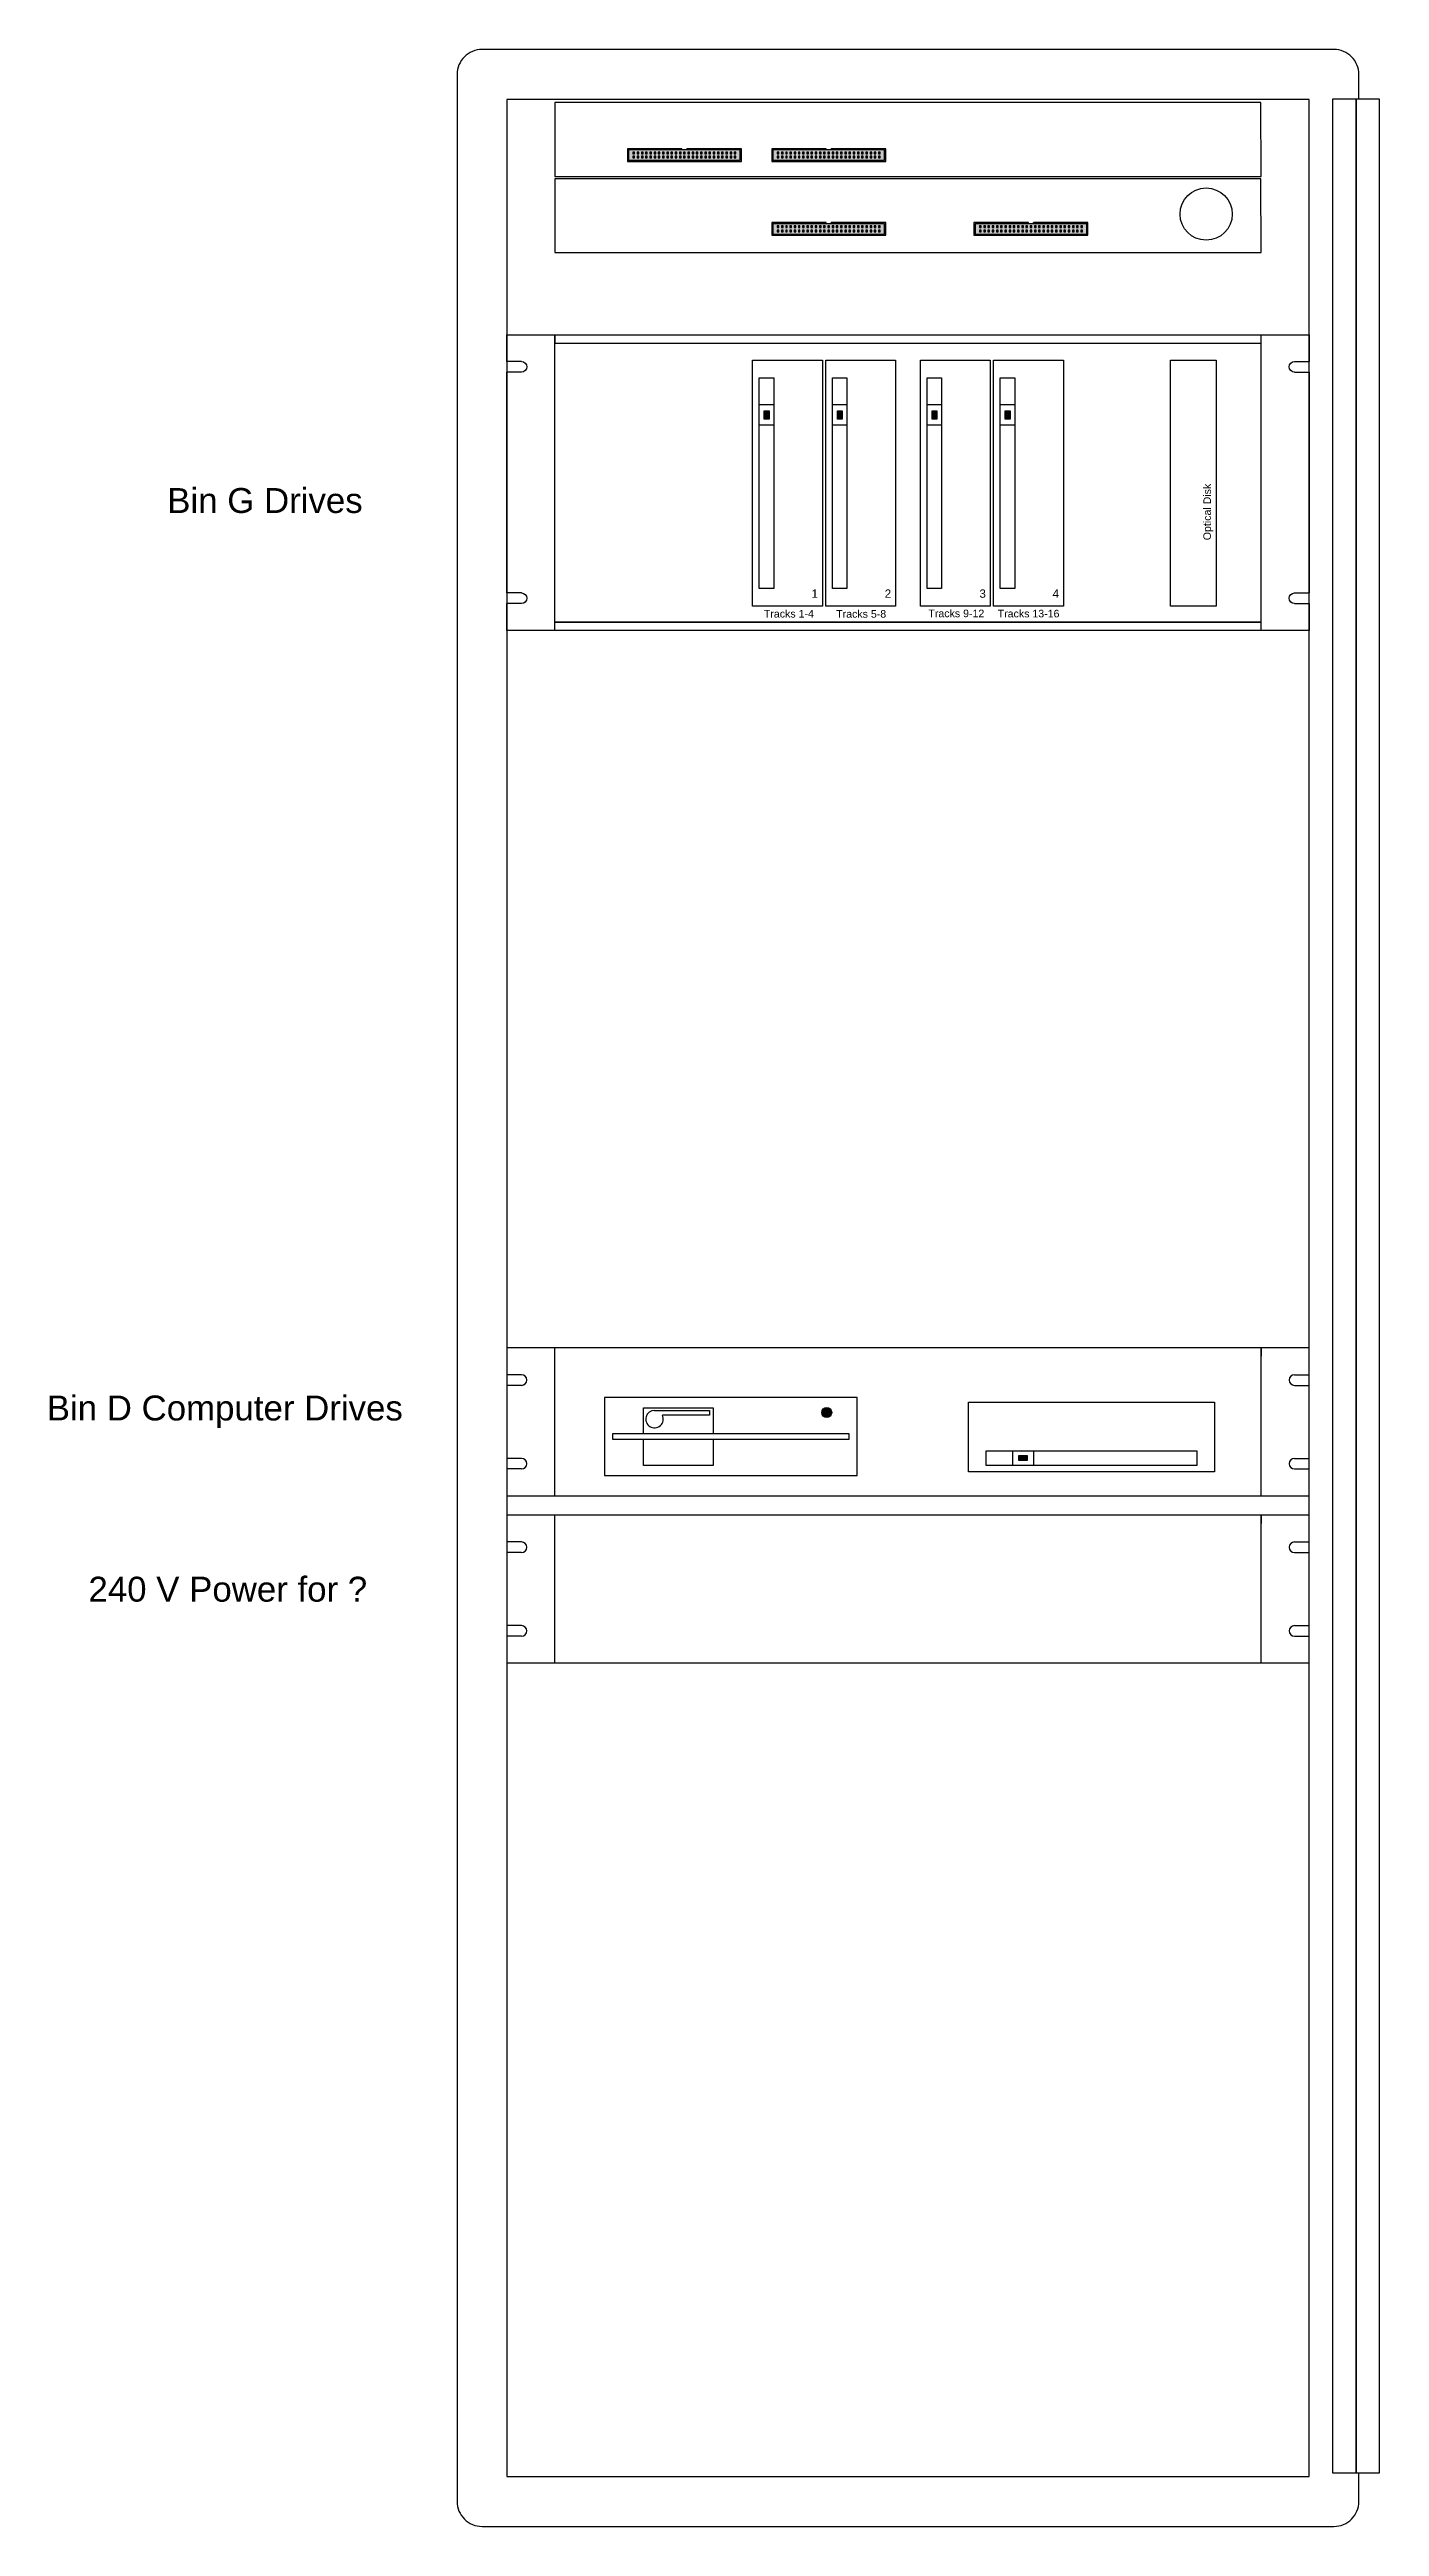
# Model space of a CAD drawing. Header units: millimetres. Extents: x -4275 to 1791, y -353 to 2461.
# Drawn here: x -2255 to -1455, y -61 to 1429 of the extents above; entities that cross this region are included whole.
import ezdxf

# ---------------------------------------------------------------- set-up
doc = ezdxf.new("R2010")
doc.units = ezdxf.units.MM
doc.header["$LTSCALE"] = 0.4
doc.styles.get("Standard").update_dxf_attribs({"font": 'ARIALUNI.ttf'})

msp = doc.modelspace()

# ---------------------------------------------------------------- texts
for s, height, p in [('Bin G Drives', 15, (-2184.5, 1150.4)), ('1', 5, (-1796.8, 1099.4)), ('2', 5, (-1752.8, 1099.4)), ('3', 5, (-1695.8, 1099.4)), ('4', 5, (-1651.8, 1099.4)), ('Tracks 1-4', 4.56, (-1825.5, 1087.5)), ('Tracks 5-8', 4.56, (-1782, 1087.4)), ('Tracks 9-12', 4.558, (-1726.5, 1087.7)), ('Tracks 13-16', 4.558, (-1684.8, 1087.6)), ('Bin D Computer Drives', 15, (-2257, 604.5)), ('240 V Power for ?', 15, (-2231.9, 495.5))]:
    msp.add_text(s, height=height).set_placement(p)
msp.add_text('Optical Disk', height=4.558, rotation=90).set_placement((-1556.5, 1134))

# ---------------------------------------------------------------- blocks, each defined once
blk = doc.blocks.new('Rack-4HE Drives')
for p, q in [((482.6, 177.8), (0, 177.8)), ((0, 177.8), (0, 161.7)), ((28.8, 0), (28.8, 177.8)), ((453.8, 172.8), (28.8, 172.8)), ((453.8, 0), (453.8, 177.8)), ((453.8, 177.8), (453.8, 172.8)), ((482.6, 161.7), (482.6, 177.8)), ((8.74, 161.7), (0, 161.7)), ((0, 155.3), (0, 22.5)), ((8.74, 155.3), (0, 155.3)), ((473.86, 161.7), (482.6, 161.7)), ((473.86, 155.3), (482.6, 155.3)), ((482.6, 22.5), (482.6, 155.3)), ((8.74, 22.5), (0, 22.5)), ((0, 16.1), (0, 0)), ((8.74, 16.1), (0, 16.1)), ((473.86, 22.5), (482.6, 22.5)), ((473.86, 16.1), (482.6, 16.1)), ((482.6, 0), (482.6, 16.1)), ((0, 0), (482.6, 0)), ((28.8, 0), (28.8, 5)), ((28.8, 5), (453.8, 5)), ((453.8, 5), (28.8, 5))]:
    blk.add_line(p, q)
for centre, start, end in [((8.74, 158.5), 270, 90), ((473.86, 158.5), 90, 270), ((8.74, 19.3), 270, 90), ((473.86, 19.3), 90, 270)]:
    blk.add_arc(centre, 3.2, start, end)
blk = doc.blocks.new('Festplatte')
h = blk.add_hatch(color=3)
h.dxf.hatch_style = 1
h.paths.add_polyline_path([(7, 112.6), (9.9, 112.6), (9.9, 117.6), (7, 117.6)])
for points in [[(0, 148), (42, 148), (42, 0), (0, 0)], [(4, 137.4), (12.7, 137.4), (12.7, 10.6), (4, 10.6)], [(4, 121.3), (12.7, 121.3), (12.7, 108.9), (4, 108.9)], [(7, 117.6), (9.9, 117.6), (9.9, 112.6), (7, 112.6)]]:
    blk.add_lwpolyline(points, close=True)
blk = doc.blocks.new('LED-rot')
h = blk.add_hatch(color=256)
h.dxf.hatch_style = 1
h.paths.add_polyline_path([(-3, 0, 1), (3, 0, 1)])
h.paths.add_polyline_path([(2, 0, -1), (-2, 0, -1)], flags=16)
h = blk.add_hatch(color=1)
h.dxf.hatch_style = 1
h.paths.add_polyline_path([(-2, 0, 1), (2, 0, 1)])
for radius in [3, 2]:
    blk.add_circle((0, 0), radius)
blk = doc.blocks.new('Connector-50')
at = {"true_color": 0x7abdff}
h = blk.add_hatch(color=151, dxfattribs=at)
h.dxf.hatch_style = 1
h.paths.add_polyline_path([(6.92, 67.88), (6.92, 35.79), (7.62, 35.79), (7.62, 68.58), (0, 68.58), (0, 0), (7.62, 0), (7.62, 32.79), (6.92, 32.79), (6.92, 0.7), (0.7, 0.7), (0.7, 67.88)])
at = {"true_color": 0x389cff}
h = blk.add_hatch(color=150, dxfattribs=at)
h.dxf.hatch_style = 1
h.paths.add_polyline_path([(0.7, 67.88), (0.7, 0.7), (6.92, 0.7), (6.92, 67.88)])
h.paths.add_polyline_path([(5.58, 65.27), (5.58, 64.27), (4.58, 64.27), (4.58, 65.27)], flags=16)
h.paths.add_polyline_path([(3.04, 65.27), (3.04, 64.27), (2.04, 64.27), (2.04, 65.27)], flags=16)
h.paths.add_polyline_path([(5.58, 62.73), (5.58, 61.73), (4.58, 61.73), (4.58, 62.73)], flags=16)
h.paths.add_polyline_path([(3.04, 62.73), (3.04, 61.73), (2.04, 61.73), (2.04, 62.73)], flags=16)
h.paths.add_polyline_path([(5.58, 60.19), (5.58, 59.19), (4.58, 59.19), (4.58, 60.19)], flags=16)
h.paths.add_polyline_path([(3.04, 60.19), (3.04, 59.19), (2.04, 59.19), (2.04, 60.19)], flags=16)
h.paths.add_polyline_path([(5.58, 57.65), (5.58, 56.65), (4.58, 56.65), (4.58, 57.65)], flags=16)
h.paths.add_polyline_path([(3.04, 57.65), (3.04, 56.65), (2.04, 56.65), (2.04, 57.65)], flags=16)
h.paths.add_polyline_path([(5.58, 55.11), (5.58, 54.11), (4.58, 54.11), (4.58, 55.11)], flags=16)
h.paths.add_polyline_path([(3.04, 55.11), (3.04, 54.11), (2.04, 54.11), (2.04, 55.11)], flags=16)
h.paths.add_polyline_path([(5.58, 52.57), (5.58, 51.57), (4.58, 51.57), (4.58, 52.57)], flags=16)
h.paths.add_polyline_path([(3.04, 52.57), (3.04, 51.57), (2.04, 51.57), (2.04, 52.57)], flags=16)
h.paths.add_polyline_path([(5.58, 50.03), (5.58, 49.03), (4.58, 49.03), (4.58, 50.03)], flags=16)
h.paths.add_polyline_path([(3.04, 50.03), (3.04, 49.03), (2.04, 49.03), (2.04, 50.03)], flags=16)
h.paths.add_polyline_path([(5.58, 47.49), (5.58, 46.49), (4.58, 46.49), (4.58, 47.49)], flags=16)
h.paths.add_polyline_path([(3.04, 47.49), (3.04, 46.49), (2.04, 46.49), (2.04, 47.49)], flags=16)
h.paths.add_polyline_path([(5.58, 44.95), (5.58, 43.95), (4.58, 43.95), (4.58, 44.95)], flags=16)
h.paths.add_polyline_path([(3.04, 44.95), (3.04, 43.95), (2.04, 43.95), (2.04, 44.95)], flags=16)
h.paths.add_polyline_path([(5.58, 42.41), (5.58, 41.41), (4.58, 41.41), (4.58, 42.41)], flags=16)
h.paths.add_polyline_path([(3.04, 42.41), (3.04, 41.41), (2.04, 41.41), (2.04, 42.41)], flags=16)
h.paths.add_polyline_path([(5.58, 39.87), (5.58, 38.87), (4.58, 38.87), (4.58, 39.87)], flags=16)
h.paths.add_polyline_path([(3.04, 39.87), (3.04, 38.87), (2.04, 38.87), (2.04, 39.87)], flags=16)
h.paths.add_polyline_path([(5.58, 37.33), (5.58, 36.33), (4.58, 36.33), (4.58, 37.33)], flags=16)
h.paths.add_polyline_path([(3.04, 37.33), (3.04, 36.33), (2.04, 36.33), (2.04, 37.33)], flags=16)
h.paths.add_polyline_path([(5.58, 34.79), (5.58, 33.79), (4.58, 33.79), (4.58, 34.79)], flags=16)
h.paths.add_polyline_path([(3.04, 34.79), (3.04, 33.79), (2.04, 33.79), (2.04, 34.79)], flags=16)
h.paths.add_polyline_path([(5.58, 32.25), (5.58, 31.25), (4.58, 31.25), (4.58, 32.25)], flags=16)
h.paths.add_polyline_path([(3.04, 32.25), (3.04, 31.25), (2.04, 31.25), (2.04, 32.25)], flags=16)
h.paths.add_polyline_path([(5.58, 29.71), (5.58, 28.71), (4.58, 28.71), (4.58, 29.71)], flags=16)
h.paths.add_polyline_path([(3.04, 29.71), (3.04, 28.71), (2.04, 28.71), (2.04, 29.71)], flags=16)
h.paths.add_polyline_path([(5.58, 27.17), (5.58, 26.17), (4.58, 26.17), (4.58, 27.17)], flags=16)
h.paths.add_polyline_path([(3.04, 27.17), (3.04, 26.17), (2.04, 26.17), (2.04, 27.17)], flags=16)
h.paths.add_polyline_path([(5.58, 24.63), (5.58, 23.63), (4.58, 23.63), (4.58, 24.63)], flags=16)
h.paths.add_polyline_path([(3.04, 24.63), (3.04, 23.63), (2.04, 23.63), (2.04, 24.63)], flags=16)
h.paths.add_polyline_path([(5.58, 22.09), (5.58, 21.09), (4.58, 21.09), (4.58, 22.09)], flags=16)
h.paths.add_polyline_path([(3.04, 22.09), (3.04, 21.09), (2.04, 21.09), (2.04, 22.09)], flags=16)
h.paths.add_polyline_path([(5.58, 19.55), (5.58, 18.55), (4.58, 18.55), (4.58, 19.55)], flags=16)
h.paths.add_polyline_path([(3.04, 19.55), (3.04, 18.55), (2.04, 18.55), (2.04, 19.55)], flags=16)
h.paths.add_polyline_path([(5.58, 17.01), (5.58, 16.01), (4.58, 16.01), (4.58, 17.01)], flags=16)
h.paths.add_polyline_path([(3.04, 17.01), (3.04, 16.01), (2.04, 16.01), (2.04, 17.01)], flags=16)
h.paths.add_polyline_path([(5.58, 14.47), (5.58, 13.47), (4.58, 13.47), (4.58, 14.47)], flags=16)
h.paths.add_polyline_path([(3.04, 14.47), (3.04, 13.47), (2.04, 13.47), (2.04, 14.47)], flags=16)
h.paths.add_polyline_path([(5.58, 11.93), (5.58, 10.93), (4.58, 10.93), (4.58, 11.93)], flags=16)
h.paths.add_polyline_path([(3.04, 11.93), (3.04, 10.93), (2.04, 10.93), (2.04, 11.93)], flags=16)
h.paths.add_polyline_path([(5.58, 9.39), (5.58, 8.39), (4.58, 8.39), (4.58, 9.39)], flags=16)
h.paths.add_polyline_path([(3.04, 9.39), (3.04, 8.39), (2.04, 8.39), (2.04, 9.39)], flags=16)
h.paths.add_polyline_path([(5.58, 6.85), (5.58, 5.85), (4.58, 5.85), (4.58, 6.85)], flags=16)
h.paths.add_polyline_path([(3.04, 6.85), (3.04, 5.85), (2.04, 5.85), (2.04, 6.85)], flags=16)
h.paths.add_polyline_path([(5.58, 4.31), (5.58, 3.31), (4.58, 3.31), (4.58, 4.31)], flags=16)
h.paths.add_polyline_path([(3.04, 4.31), (3.04, 3.31), (2.04, 3.31), (2.04, 4.31)], flags=16)
for p, q in [((6.92, 35.79), (7.62, 35.79)), ((6.92, 32.79), (7.62, 32.79))]:
    blk.add_line(p, q)
blk.add_lwpolyline([(7.62, 35.79), (7.62, 68.58), (0, 68.58), (0, 0), (7.62, 0), (7.62, 32.79)])
for points in [[(6.92, 67.88), (0.7, 67.88), (0.7, 0.7), (6.92, 0.7)], [(2.04, 64.27), (3.04, 64.27), (3.04, 65.27), (2.04, 65.27)], [(2.04, 61.73), (3.04, 61.73), (3.04, 62.73), (2.04, 62.73)], [(2.04, 59.19), (3.04, 59.19), (3.04, 60.19), (2.04, 60.19)], [(4.58, 64.27), (5.58, 64.27), (5.58, 65.27), (4.58, 65.27)], [(4.58, 61.73), (5.58, 61.73), (5.58, 62.73), (4.58, 62.73)], [(4.58, 59.19), (5.58, 59.19), (5.58, 60.19), (4.58, 60.19)], [(2.04, 56.65), (3.04, 56.65), (3.04, 57.65), (2.04, 57.65)], [(2.04, 54.11), (3.04, 54.11), (3.04, 55.11), (2.04, 55.11)], [(2.04, 51.57), (3.04, 51.57), (3.04, 52.57), (2.04, 52.57)], [(2.04, 49.03), (3.04, 49.03), (3.04, 50.03), (2.04, 50.03)], [(2.04, 46.49), (3.04, 46.49), (3.04, 47.49), (2.04, 47.49)], [(2.04, 43.95), (3.04, 43.95), (3.04, 44.95), (2.04, 44.95)], [(4.58, 56.65), (5.58, 56.65), (5.58, 57.65), (4.58, 57.65)], [(4.58, 54.11), (5.58, 54.11), (5.58, 55.11), (4.58, 55.11)], [(4.58, 51.57), (5.58, 51.57), (5.58, 52.57), (4.58, 52.57)], [(4.58, 49.03), (5.58, 49.03), (5.58, 50.03), (4.58, 50.03)], [(4.58, 46.49), (5.58, 46.49), (5.58, 47.49), (4.58, 47.49)], [(4.58, 43.95), (5.58, 43.95), (5.58, 44.95), (4.58, 44.95)], [(2.04, 41.41), (3.04, 41.41), (3.04, 42.41), (2.04, 42.41)], [(2.04, 38.87), (3.04, 38.87), (3.04, 39.87), (2.04, 39.87)], [(2.04, 36.33), (3.04, 36.33), (3.04, 37.33), (2.04, 37.33)], [(2.04, 33.79), (3.04, 33.79), (3.04, 34.79), (2.04, 34.79)], [(2.04, 31.25), (3.04, 31.25), (3.04, 32.25), (2.04, 32.25)], [(4.58, 41.41), (5.58, 41.41), (5.58, 42.41), (4.58, 42.41)], [(4.58, 38.87), (5.58, 38.87), (5.58, 39.87), (4.58, 39.87)], [(4.58, 36.33), (5.58, 36.33), (5.58, 37.33), (4.58, 37.33)], [(4.58, 33.79), (5.58, 33.79), (5.58, 34.79), (4.58, 34.79)], [(4.58, 31.25), (5.58, 31.25), (5.58, 32.25), (4.58, 32.25)], [(2.04, 28.71), (3.04, 28.71), (3.04, 29.71), (2.04, 29.71)], [(2.04, 26.17), (3.04, 26.17), (3.04, 27.17), (2.04, 27.17)], [(2.04, 23.63), (3.04, 23.63), (3.04, 24.63), (2.04, 24.63)], [(2.04, 21.09), (3.04, 21.09), (3.04, 22.09), (2.04, 22.09)], [(2.04, 18.55), (3.04, 18.55), (3.04, 19.55), (2.04, 19.55)], [(2.04, 16.01), (3.04, 16.01), (3.04, 17.01), (2.04, 17.01)], [(4.58, 28.71), (5.58, 28.71), (5.58, 29.71), (4.58, 29.71)], [(4.58, 26.17), (5.58, 26.17), (5.58, 27.17), (4.58, 27.17)], [(4.58, 23.63), (5.58, 23.63), (5.58, 24.63), (4.58, 24.63)], [(4.58, 21.09), (5.58, 21.09), (5.58, 22.09), (4.58, 22.09)], [(4.58, 18.55), (5.58, 18.55), (5.58, 19.55), (4.58, 19.55)], [(4.58, 16.01), (5.58, 16.01), (5.58, 17.01), (4.58, 17.01)], [(2.04, 13.47), (3.04, 13.47), (3.04, 14.47), (2.04, 14.47)], [(2.04, 10.93), (3.04, 10.93), (3.04, 11.93), (2.04, 11.93)], [(2.04, 8.39), (3.04, 8.39), (3.04, 9.39), (2.04, 9.39)], [(2.04, 5.85), (3.04, 5.85), (3.04, 6.85), (2.04, 6.85)], [(2.04, 3.31), (3.04, 3.31), (3.04, 4.31), (2.04, 4.31)], [(4.58, 13.47), (5.58, 13.47), (5.58, 14.47), (4.58, 14.47)], [(4.58, 10.93), (5.58, 10.93), (5.58, 11.93), (4.58, 11.93)], [(4.58, 8.39), (5.58, 8.39), (5.58, 9.39), (4.58, 9.39)], [(4.58, 5.85), (5.58, 5.85), (5.58, 6.85), (4.58, 6.85)], [(4.58, 3.31), (5.58, 3.31), (5.58, 4.31), (4.58, 4.31)]]:
    blk.add_lwpolyline(points, close=True)
blk = doc.blocks.new('Rack-2HE Computer')
for p, q in [((482.6, 88.9), (0, 88.9)), ((0, 88.9), (0, 72.8)), ((28.8, 0), (28.8, 88.9)), ((453.8, 0), (453.8, 88.9)), ((453.8, 88.9), (453.8, 83.9)), ((482.6, 72.8), (482.6, 88.9)), ((8.74, 72.8), (0, 72.8)), ((0, 66.4), (0, 22.5)), ((8.74, 66.4), (0, 66.4)), ((473.86, 72.8), (482.6, 72.8)), ((473.86, 66.4), (482.6, 66.4)), ((482.6, 22.5), (482.6, 66.4)), ((8.74, 22.5), (0, 22.5)), ((0, 16.1), (0, 0)), ((8.74, 16.1), (0, 16.1)), ((473.86, 22.5), (482.6, 22.5)), ((473.86, 16.1), (482.6, 16.1)), ((482.6, 0), (482.6, 16.1)), ((0, 0), (482.6, 0)), ((28.8, 0), (28.8, 5))]:
    blk.add_line(p, q)
for centre, start, end in [((8.74, 69.6), 270, 90), ((473.86, 69.6), 90, 270), ((8.74, 19.3), 270, 90), ((473.86, 19.3), 90, 270)]:
    blk.add_arc(centre, 3.2, start, end)

# ---------------------------------------------------------------- linework, layer by layer
msp.add_lwpolyline([(-1467.5, 1399.3), (-1467.5, 1414.2, 0.414214), (-1482.5, 1429.2), (-1995.1, 1429.2, 0.414214), (-2010.1, 1414.2), (-2010.1, -45.8, 0.414214), (-1995.1, -60.8), (-1482.5, -60.8, 0.414214), (-1467.5, -45.8), (-1467.5, -28.5)], format="xyb")
for points in [[(-1980.1, 1399.2), (-1980.1, -30.8), (-1497.5, -30.8), (-1497.5, 1399.2)], [(-1951.3, 1352.9), (-1526.3, 1352.9), (-1526.4, 1397.3), (-1951.3, 1397.3)], [(-1469.2, 1399.3), (-1483.3, 1399.3), (-1483.3, -28.5), (-1469.2, -28.5)], [(-1455.1, 1399.3), (-1469.2, 1399.3), (-1469.2, -28.5), (-1455.1, -28.5)], [(-1951.3, 1307), (-1526.3, 1307), (-1526.4, 1351.4), (-1951.3, 1351.4)], [(-1580.9, 1242.3), (-1553.4, 1242.3), (-1553.4, 1094.4), (-1580.9, 1094.4)], [(-1921.3, 571.3), (-1769.3, 571.3), (-1769.3, 618.3), (-1921.3, 618.3)], [(-1916.3, 596.6), (-1774.3, 596.6), (-1774.3, 593.1), (-1916.3, 593.1)]]:
    msp.add_lwpolyline(points, close=True)
for points in [[(-1897.9, 596.6), (-1897.9, 612.1), (-1856, 612.1), (-1856, 596.6)], [(-1891.3, 610.5), (-1858.2, 610.5), (-1858.2, 607.6), (-1886.5, 607.6)], [(-1856, 593.1), (-1856, 577.5), (-1897.9, 577.5), (-1897.9, 593.1)]]:
    msp.add_lwpolyline(points)
msp.add_circle((-1559.4, 1330.2), 15.7)
msp.add_arc((-1891.3, 605.3), 5.27, 90, 25.9435)

# ---------------------------------------------------------------- block references
at = {"rotation": 90}
for name, p in [('Connector-50', (-1839, 1361.9)), ('Connector-50', (-1752.2, 1361.9)), ('Connector-50', (-1752.2, 1317.5)), ('Connector-50', (-1630.5, 1317.5)), ('Festplatte', (-1554.4, 573.5))]:
    msp.add_blockref(name, p, dxfattribs=at)
at = {"xscale": -1}
msp.add_blockref('Rack-4HE Drives', (-1497.5, 1079.8), dxfattribs=at)
for name, p in [('Festplatte', (-1832.3, 1094.3)), ('Festplatte', (-1788.3, 1094.3)), ('Festplatte', (-1731.3, 1094.3)), ('Festplatte', (-1687.3, 1094.3)), ('Rack-2HE Computer', (-1980.1, 559.2)), ('LED-rot', (-1787.7, 609.3)), ('Rack-2HE Computer', (-1980.1, 458.6))]:
    msp.add_blockref(name, p)

msp.set_redraw_order([(e.dxf.handle, doc.entitydb.next_handle()) for e in msp.query("TEXT MTEXT ATTDEF DIMENSION ARC_DIMENSION")])  # texts and dimensions are drawn at this point

doc.saveas('drawing.dxf')
